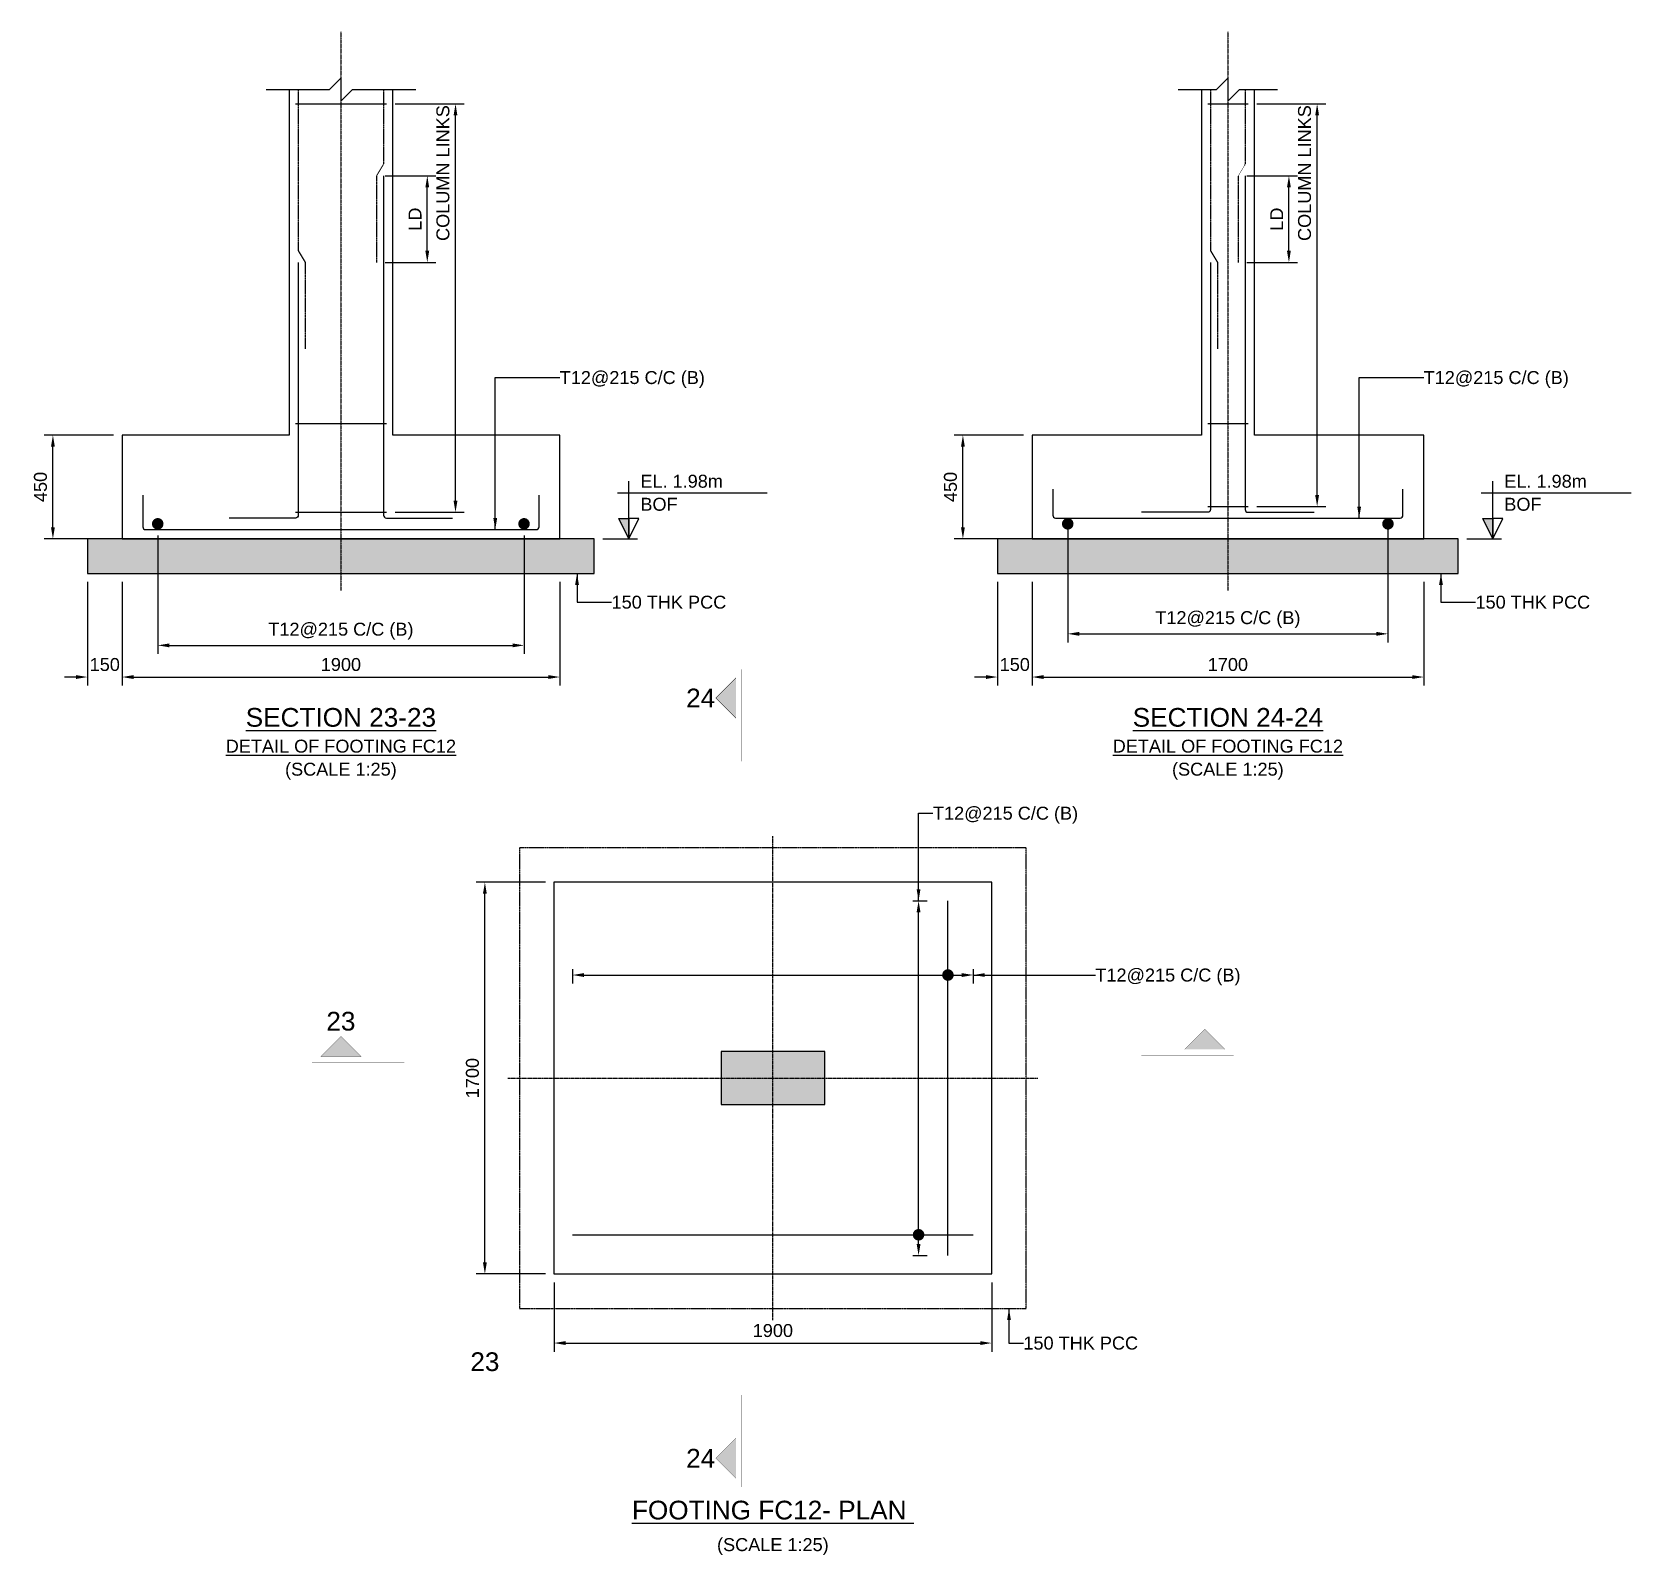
# Model space of a CAD drawing. Header units: inches. Extents: x -816171 to 9366335, y -450961 to 689132.
# Drawn here: x 5870375 to 5898139, y 455125 to 481569 of the extents above; entities that cross this region are included whole.
import ezdxf
from ezdxf.enums import TextEntityAlignment as Align

# ---------------------------------------------------------------- set-up
doc = ezdxf.new("R2010")
doc.units = ezdxf.units.IN
doc.header["$MEASUREMENT"] = 0
doc.linetypes.add('Cline', pattern=[1, 0.625, -0.125, 0.125, -0.125])
doc.linetypes.add('DASHED', pattern=[0.75, 0.5, -0.25])
for name, color, linetype in [('Center Line', 1, 'Continuous'), ('Column', 2, 'Continuous'), ('Concrete Line', 2, 'Continuous'), ('Dim', 31, 'Continuous'), ('Footing', 4, 'Continuous'), ('Labels', 4, 'Continuous'), ('PCC', 5, 'Continuous'), ('Reinforcement', 130, 'Continuous'), ('Section Mark', 5, 'Continuous'), ('Solid', 25, 'Continuous'), ('Text', 31, 'Continuous')]:
    doc.layers.add(name, color=color, linetype=linetype)
doc.styles.add('SC-FTG1', font='sanss___.ttf')
doc.styles.add('SC-FTG2', font='SansSerif')
doc.dimstyles.new('RccFooting', dxfattribs={"dimtxt": 225, "dimasz": 200, "dimexe": 150, "dimexo": 150, "dimgap": 100, "dimtad": 1, "dimtoh": 1, "dimdec": 4, "dimlfac": 0.25, "dimzin": 0, "dimdsep": 46, "dimtxsty": 'SC-FTG2', "dimcen": 0.09, "dimclrd": 8, "dimclre": 8, "dimclrt": 31, "dimadec": 0, "dimazin": 0, "dimtfac": 1, "dimtdec": 0, "dimtix": 1, "dimtofl": 0, "dimtmove": 0, "dimatfit": 3, "dimfxl": 1, "dimtolj": 1, "dimtzin": 0, "dimarcsym": 0})

msp = doc.modelspace()

# ---------------------------------------------------------------- texts
at = {"layer": 'Dim', "style": 'SC-FTG2'}
for s, p in [('T12@215 C/C (B)', (5879538.64195, 475568.77107)), ('T12@215 C/C (B)', (5894538.64195, 475568.77107)), ('150 THK PCC', (5880438.64195, 471668.77107)), ('150 THK PCC', (5895438.64195, 471668.77107)), ('150 THK PCC', (5887588.64195, 458804.72386))]:
    msp.add_text(s, height=225, dxfattribs=at).set_placement(p, align=Align.MIDDLE_LEFT)
at = {"layer": 'Labels', "style": 'SC-FTG1'}
for s, p in [('%%USECTION 23-23', (5875738.64195, 469668.77107)), ('%%USECTION 24-24', (5891138.64195, 469668.77107)), ('%%uFOOTING FC12- PLAN ', (5883238.64195, 455904.72386))]:
    msp.add_text(s, height=325, dxfattribs=at).set_placement(p, align=Align.MIDDLE_CENTER)
at = {"layer": 'Section Mark', "style": 'SC-FTG1'}
for s, p in [('24', (5881986.14195, 470004.72386)), ('23', (5875738.64195, 464393.22386)), ('23', (5878238.64195, 458481.27107)), ('24', (5881986.14195, 456804.72386))]:
    msp.add_text(s, height=325, dxfattribs=at).set_placement(p, align=Align.MIDDLE_CENTER)
at = {"layer": 'Text'}
for s, style, p in [('EL. 1.98m', 'SC-FTG2', (5880938.64195, 473768.77107)), ('EL. 1.98m', 'SC-FTG2', (5895938.64195, 473768.77107)), ('BOF', 'SC-FTG2', (5880938.64195, 473368.77107)), ('BOF', 'SC-FTG2', (5895938.64195, 473368.77107)), ('T12@215 C/C (B)', 'SC-FTG1', (5886018.64195, 468004.72386)), ('T12@215 C/C (B)', 'SC-FTG1', (5888838.64195, 465194.72386))]:
    msp.add_text(s, height=225, dxfattribs=dict(at, style=style)).set_placement(p, align=Align.MIDDLE_LEFT)
at = {"layer": 'Text', "style": 'SC-FTG1'}
for s, p in [('%%UDETAIL OF FOOTING FC12', (5875738.64195, 469168.77107)), ('%%UDETAIL OF FOOTING FC12', (5891138.64195, 469168.77107)), ('(SCALE 1:25)', (5875738.64195, 468768.77107)), ('(SCALE 1:25)', (5891138.64195, 468768.77107)), ('(SCALE 1:25)', (5883238.64195, 455304.72386))]:
    msp.add_text(s, height=225, dxfattribs=at).set_placement(p, align=Align.MIDDLE_CENTER)

# ---------------------------------------------------------------- blocks, each defined once
blk = doc.blocks.new('*D3935')
at = {"layer": 'DEFPOINTS', "color": 0, "transparency": 16777216}
for p in [(5879439, 460005), (5887039, 460005), (5887039, 458805)]:
    blk.add_point(p, dxfattribs=at)
at = {"layer": 'Dim', "color": 8, "lineweight": -2, "transparency": 16777216}
for p, q in [((5879439, 459855), (5879439, 458655)), ((5887039, 459855), (5887039, 458655)), ((5879639, 458805), (5886839, 458805))]:
    blk.add_line(p, q, dxfattribs=at)
at = {"layer": 'Dim', "color": 8, "transparency": 16777216}
for points in [[(5879639, 458838), (5879639, 458771), (5879439, 458805)], [(5886839, 458838), (5886839, 458771), (5887039, 458805)]]:
    blk.add_solid(points, dxfattribs=at)
at = {"layer": 'Dim', "color": 31, "transparency": 16777216, "insert": (5883239, 459021), "char_height": 225, "attachment_point": 5, "style": 'SC-FTG2'}
blk.add_mtext('\\A1;1900', dxfattribs=at)
blk = doc.blocks.new('*D3936')
at = {"layer": 'DEFPOINTS', "color": 0, "transparency": 16777216}
for p in [(5878239, 466805), (5879439, 466805), (5879439, 460005)]:
    blk.add_point(p, dxfattribs=at)
at = {"layer": 'Dim', "color": 8, "lineweight": -2, "transparency": 16777216}
for p, q in [((5879289, 466805), (5878089, 466805)), ((5878239, 460205), (5878239, 466605)), ((5879289, 460005), (5878089, 460005))]:
    blk.add_line(p, q, dxfattribs=at)
at = {"layer": 'Dim', "color": 8, "transparency": 16777216}
for points in [[(5878205, 466605), (5878272, 466605), (5878239, 466805)], [(5878205, 460205), (5878272, 460205), (5878239, 460005)]]:
    blk.add_solid(points, dxfattribs=at)
at = {"layer": 'Dim', "color": 31, "transparency": 16777216, "insert": (5878023, 463405), "char_height": 225, "attachment_point": 5, "rotation": 90, "style": 'SC-FTG2'}
blk.add_mtext('\\A1;1700', dxfattribs=at)
blk = doc.blocks.new('*D3937')
at = {"layer": 'DEFPOINTS', "color": 0, "transparency": 16777216}
for p in [(5885519, 466485), (5885769, 466485), (5885519, 460325)]:
    blk.add_point(p, dxfattribs=at)
at = {"layer": 'Dim', "color": 8, "lineweight": -2, "transparency": 16777216}
for p, q in [((5885669, 466485), (5885919, 466485)), ((5885769, 460525), (5885769, 466285)), ((5885669, 460325), (5885919, 460325))]:
    blk.add_line(p, q, dxfattribs=at)
at = {"layer": 'Dim', "color": 8, "transparency": 16777216}
for points in [[(5885735, 466285), (5885802, 466285), (5885769, 466485)], [(5885735, 460525), (5885802, 460525), (5885769, 460325)]]:
    blk.add_solid(points, dxfattribs=at)
blk = doc.blocks.new('*D3922')
at = {"layer": 'DEFPOINTS', "color": 0, "transparency": 16777216}
for p in [(5879759, 465445), (5886719, 465445), (5886719, 465195)]:
    blk.add_point(p, dxfattribs=at)
at = {"layer": 'Dim', "color": 8, "lineweight": -2, "transparency": 16777216}
for p, q in [((5879759, 465295), (5879759, 465045)), ((5879959, 465195), (5886519, 465195)), ((5886719, 465295), (5886719, 465045))]:
    blk.add_line(p, q, dxfattribs=at)
at = {"layer": 'Dim', "color": 8, "transparency": 16777216}
for points in [[(5879959, 465228), (5879959, 465161), (5879759, 465195)], [(5886519, 465228), (5886519, 465161), (5886719, 465195)]]:
    blk.add_solid(points, dxfattribs=at)
blk = doc.blocks.new('*D3923')
at = {"layer": 'DEFPOINTS', "color": 0, "transparency": 16777216}
for p in [(5871339, 472169), (5871939, 472169), (5871939, 470369)]:
    blk.add_point(p, dxfattribs=at)
at = {"layer": 'Dim', "color": 8, "lineweight": -2, "transparency": 16777216}
for p, q in [((5871339, 472019), (5871339, 470219)), ((5871939, 472019), (5871939, 470219)), ((5871139, 470369), (5870939, 470369)), ((5872139, 470369), (5872339, 470369))]:
    blk.add_line(p, q, dxfattribs=at)
at = {"layer": 'Dim', "color": 8, "transparency": 16777216}
for points in [[(5871139, 470402), (5871139, 470335), (5871339, 470369)], [(5872139, 470402), (5872139, 470335), (5871939, 470369)]]:
    blk.add_solid(points, dxfattribs=at)
at = {"layer": 'Dim', "color": 31, "transparency": 16777216, "insert": (5871639, 470585), "char_height": 225, "attachment_point": 5, "style": 'SC-FTG2'}
blk.add_mtext('\\A1;150', dxfattribs=at)
blk = doc.blocks.new('*D3924')
at = {"layer": 'DEFPOINTS', "color": 0, "transparency": 16777216}
for p in [(5871939, 472169), (5879539, 472169), (5879539, 470369)]:
    blk.add_point(p, dxfattribs=at)
at = {"layer": 'Dim', "color": 8, "lineweight": -2, "transparency": 16777216}
for p, q in [((5871939, 472019), (5871939, 470219)), ((5879539, 472019), (5879539, 470219)), ((5872139, 470369), (5879339, 470369))]:
    blk.add_line(p, q, dxfattribs=at)
at = {"layer": 'Dim', "color": 8, "transparency": 16777216}
for points in [[(5872139, 470402), (5872139, 470335), (5871939, 470369)], [(5879339, 470402), (5879339, 470335), (5879539, 470369)]]:
    blk.add_solid(points, dxfattribs=at)
at = {"layer": 'Dim', "color": 31, "transparency": 16777216, "insert": (5875739, 470585), "char_height": 225, "attachment_point": 5, "style": 'SC-FTG2'}
blk.add_mtext('\\A1;1900', dxfattribs=at)
blk = doc.blocks.new('*D3944')
at = {"layer": 'DEFPOINTS', "color": 0, "transparency": 16777216}
for p in [(5870739, 474569), (5871939, 474569), (5871939, 472769)]:
    blk.add_point(p, dxfattribs=at)
at = {"layer": 'Dim', "color": 8, "lineweight": -2, "transparency": 16777216}
for p, q in [((5871789, 474569), (5870589, 474569)), ((5870739, 472969), (5870739, 474369)), ((5871789, 472769), (5870589, 472769))]:
    blk.add_line(p, q, dxfattribs=at)
at = {"layer": 'Dim', "color": 8, "transparency": 16777216}
for points in [[(5870705, 474369), (5870772, 474369), (5870739, 474569)], [(5870705, 472969), (5870772, 472969), (5870739, 472769)]]:
    blk.add_solid(points, dxfattribs=at)
at = {"layer": 'Dim', "color": 31, "transparency": 16777216, "insert": (5870523, 473669), "char_height": 225, "attachment_point": 5, "rotation": 90, "style": 'SC-FTG2'}
blk.add_mtext('\\A1;450', dxfattribs=at)
blk = doc.blocks.new('*D3945')
at = {"layer": 'DEFPOINTS', "color": 0, "transparency": 16777216}
for p in [(5872559, 472979), (5878919, 472979), (5878919, 470919)]:
    blk.add_point(p, dxfattribs=at)
at = {"layer": 'Dim', "color": 8, "lineweight": -2, "transparency": 16777216}
for p, q in [((5872559, 472829), (5872559, 470769)), ((5878919, 472829), (5878919, 470769)), ((5872759, 470919), (5878719, 470919))]:
    blk.add_line(p, q, dxfattribs=at)
at = {"layer": 'Dim', "color": 8, "transparency": 16777216}
for points in [[(5872759, 470952), (5872759, 470885), (5872559, 470919)], [(5878719, 470952), (5878719, 470885), (5878919, 470919)]]:
    blk.add_solid(points, dxfattribs=at)
at = {"layer": 'Dim', "color": 31, "transparency": 16777216, "insert": (5875739, 471166), "char_height": 225, "attachment_point": 5, "style": 'SC-FTG2'}
blk.add_mtext('\\A1;T12@215 C/C (B)', dxfattribs=at)
blk = doc.blocks.new('*D3946')
at = {"layer": 'DEFPOINTS', "color": 0, "transparency": 16777216}
for p in [(5876359, 479069), (5877239, 479069), (5876359, 477569)]:
    blk.add_point(p, dxfattribs=at)
at = {"layer": 'Dim', "color": 8, "lineweight": -2, "transparency": 16777216}
for p, q in [((5876509, 479069), (5877389, 479069)), ((5877239, 477769), (5877239, 478869)), ((5876509, 477569), (5877389, 477569))]:
    blk.add_line(p, q, dxfattribs=at)
at = {"layer": 'Dim', "color": 8, "transparency": 16777216}
for points in [[(5877205, 478869), (5877272, 478869), (5877239, 479069)], [(5877205, 477769), (5877272, 477769), (5877239, 477569)]]:
    blk.add_solid(points, dxfattribs=at)
at = {"layer": 'Dim', "color": 31, "transparency": 16777216, "insert": (5877026, 478319), "char_height": 225, "attachment_point": 5, "rotation": 90, "style": 'SC-FTG2'}
blk.add_mtext('\\A1;LD', dxfattribs=at)
blk = doc.blocks.new('*D3947')
at = {"layer": 'DEFPOINTS', "color": 0, "transparency": 16777216}
for p in [(5876529, 480319), (5877729, 480319), (5876529, 473229)]:
    blk.add_point(p, dxfattribs=at)
at = {"layer": 'Dim', "color": 8, "lineweight": -2, "transparency": 16777216}
for p, q in [((5876679, 480319), (5877879, 480319)), ((5877729, 473429), (5877729, 480119)), ((5876679, 473229), (5877879, 473229))]:
    blk.add_line(p, q, dxfattribs=at)
at = {"layer": 'Dim', "color": 8, "transparency": 16777216}
for points in [[(5877695, 480119), (5877762, 480119), (5877729, 480319)], [(5877695, 473429), (5877762, 473429), (5877729, 473229)]]:
    blk.add_solid(points, dxfattribs=at)
at = {"layer": 'Dim', "color": 31, "transparency": 16777216, "insert": (5877511, 479119), "char_height": 225, "attachment_point": 5, "rotation": 90, "style": 'SC-FTG2'}
blk.add_mtext('\\A1;COLUMN LINKS', dxfattribs=at)
blk = doc.blocks.new('*D3948')
at = {"layer": 'DEFPOINTS', "color": 0, "transparency": 16777216}
for p in [(5887139, 472169), (5887739, 472169), (5887739, 470369)]:
    blk.add_point(p, dxfattribs=at)
at = {"layer": 'Dim', "color": 8, "lineweight": -2, "transparency": 16777216}
for p, q in [((5887139, 472019), (5887139, 470219)), ((5887739, 472019), (5887739, 470219)), ((5886939, 470369), (5886739, 470369)), ((5887939, 470369), (5888139, 470369))]:
    blk.add_line(p, q, dxfattribs=at)
at = {"layer": 'Dim', "color": 8, "transparency": 16777216}
for points in [[(5886939, 470402), (5886939, 470335), (5887139, 470369)], [(5887939, 470402), (5887939, 470335), (5887739, 470369)]]:
    blk.add_solid(points, dxfattribs=at)
at = {"layer": 'Dim', "color": 31, "transparency": 16777216, "insert": (5887439, 470585), "char_height": 225, "attachment_point": 5, "style": 'SC-FTG2'}
blk.add_mtext('\\A1;150', dxfattribs=at)
blk = doc.blocks.new('*D3949')
at = {"layer": 'DEFPOINTS', "color": 0, "transparency": 16777216}
for p in [(5887739, 472169), (5894539, 472169), (5894539, 470369)]:
    blk.add_point(p, dxfattribs=at)
at = {"layer": 'Dim', "color": 8, "lineweight": -2, "transparency": 16777216}
for p, q in [((5887739, 472019), (5887739, 470219)), ((5894539, 472019), (5894539, 470219)), ((5887939, 470369), (5894339, 470369))]:
    blk.add_line(p, q, dxfattribs=at)
at = {"layer": 'Dim', "color": 8, "transparency": 16777216}
for points in [[(5887939, 470402), (5887939, 470335), (5887739, 470369)], [(5894339, 470402), (5894339, 470335), (5894539, 470369)]]:
    blk.add_solid(points, dxfattribs=at)
at = {"layer": 'Dim', "color": 31, "transparency": 16777216, "insert": (5891139, 470585), "char_height": 225, "attachment_point": 5, "style": 'SC-FTG2'}
blk.add_mtext('\\A1;1700', dxfattribs=at)
blk = doc.blocks.new('*D3954')
at = {"layer": 'DEFPOINTS', "color": 0, "transparency": 16777216}
for p in [(5886539, 474569), (5887739, 474569), (5887739, 472769)]:
    blk.add_point(p, dxfattribs=at)
at = {"layer": 'Dim', "color": 8, "lineweight": -2, "transparency": 16777216}
for p, q in [((5887589, 474569), (5886389, 474569)), ((5886539, 472969), (5886539, 474369)), ((5887589, 472769), (5886389, 472769))]:
    blk.add_line(p, q, dxfattribs=at)
at = {"layer": 'Dim', "color": 8, "transparency": 16777216}
for points in [[(5886505, 474369), (5886572, 474369), (5886539, 474569)], [(5886505, 472969), (5886572, 472969), (5886539, 472769)]]:
    blk.add_solid(points, dxfattribs=at)
at = {"layer": 'Dim', "color": 31, "transparency": 16777216, "insert": (5886323, 473669), "char_height": 225, "attachment_point": 5, "rotation": 90, "style": 'SC-FTG2'}
blk.add_mtext('\\A1;450', dxfattribs=at)
blk = doc.blocks.new('*D3955')
at = {"layer": 'DEFPOINTS', "color": 0, "transparency": 16777216}
for p in [(5888359, 473179), (5893919, 473179), (5893919, 471119)]:
    blk.add_point(p, dxfattribs=at)
at = {"layer": 'Dim', "color": 8, "lineweight": -2, "transparency": 16777216}
for p, q in [((5888359, 473029), (5888359, 470969)), ((5893919, 473029), (5893919, 470969)), ((5888559, 471119), (5893719, 471119))]:
    blk.add_line(p, q, dxfattribs=at)
at = {"layer": 'Dim', "color": 8, "transparency": 16777216}
for points in [[(5888559, 471152), (5888559, 471085), (5888359, 471119)], [(5893719, 471152), (5893719, 471085), (5893919, 471119)]]:
    blk.add_solid(points, dxfattribs=at)
at = {"layer": 'Dim', "color": 31, "transparency": 16777216, "insert": (5891139, 471366), "char_height": 225, "attachment_point": 5, "style": 'SC-FTG2'}
blk.add_mtext('\\A1;T12@215 C/C (B)', dxfattribs=at)
blk = doc.blocks.new('*D3956')
at = {"layer": 'DEFPOINTS', "color": 0, "transparency": 16777216}
for p in [(5891319, 479069), (5892199, 479069), (5891319, 477569)]:
    blk.add_point(p, dxfattribs=at)
at = {"layer": 'Dim', "color": 8, "lineweight": -2, "transparency": 16777216}
for p, q in [((5891469, 479069), (5892349, 479069)), ((5892199, 477769), (5892199, 478869)), ((5891469, 477569), (5892349, 477569))]:
    blk.add_line(p, q, dxfattribs=at)
at = {"layer": 'Dim', "color": 8, "transparency": 16777216}
for points in [[(5892165, 478869), (5892232, 478869), (5892199, 479069)], [(5892165, 477769), (5892232, 477769), (5892199, 477569)]]:
    blk.add_solid(points, dxfattribs=at)
at = {"layer": 'Dim', "color": 31, "transparency": 16777216, "insert": (5891986, 478319), "char_height": 225, "attachment_point": 5, "rotation": 90, "style": 'SC-FTG2'}
blk.add_mtext('\\A1;LD', dxfattribs=at)
blk = doc.blocks.new('*D3957')
at = {"layer": 'DEFPOINTS', "color": 0, "transparency": 16777216}
for p in [(5891489, 480319), (5892689, 480319), (5891489, 473329)]:
    blk.add_point(p, dxfattribs=at)
at = {"layer": 'Dim', "color": 8, "lineweight": -2, "transparency": 16777216}
for p, q in [((5891639, 480319), (5892839, 480319)), ((5892689, 473529), (5892689, 480119)), ((5891639, 473329), (5892839, 473329))]:
    blk.add_line(p, q, dxfattribs=at)
at = {"layer": 'Dim', "color": 8, "transparency": 16777216}
for points in [[(5892655, 480119), (5892722, 480119), (5892689, 480319)], [(5892655, 473529), (5892722, 473529), (5892689, 473329)]]:
    blk.add_solid(points, dxfattribs=at)
at = {"layer": 'Dim', "color": 31, "transparency": 16777216, "insert": (5892471, 479119), "char_height": 225, "attachment_point": 5, "rotation": 90, "style": 'SC-FTG2'}
blk.add_mtext('\\A1;COLUMN LINKS', dxfattribs=at)

# ---------------------------------------------------------------- dimensions: what is measured, and where the dimension line sits
at = {"layer": 'Dim'}
for base, p1, p2, angle, text, picture, middle in [((5877728.64195, 480318.77107), (5876528.64195, 473228.77107), (5876528.64195, 480318.77107), 90, 'COLUMN LINKS', '*D3947', (5877728.64195, 479118.77107)), ((5892688.64195, 480318.77107), (5891488.64195, 473328.77107), (5891488.64195, 480318.77107), 90, 'COLUMN LINKS', '*D3957', (5892688.64195, 479118.77107)), ((5877238.64195, 479068.77107), (5876358.64195, 477568.77107), (5876358.64195, 479068.77107), 90, 'LD', '*D3946', (5877238.64195, 478318.77107)), ((5892198.64195, 479068.77107), (5891318.64195, 477568.77107), (5891318.64195, 479068.77107), 90, 'LD', '*D3956', (5892198.64195, 478318.77107)), ((5885768.64195, 466484.72386), (5885518.64195, 460324.72386), (5885518.64195, 466484.72386), 90, ' ', '*D3937', (5885768.64195, 461984.72386)), ((5886718.64195, 465194.72386), (5879758.64195, 465444.72386), (5886718.64195, 465444.72386), 0, ' ', '*D3922', (5884978.64195, 465194.72386))]:
    dim = msp.add_linear_dim(base=base, p1=p1, p2=p2, angle=angle, text=text, dimstyle='RccFooting', override={"dimjust": 0}, dxfattribs=at)
    dim.commit()
    dim.dimension.update_dxf_attribs({"geometry": picture, "text_midpoint": middle, "dimtype": 161})
for p1, p2, distance, text, picture, middle in [((5871938.64195, 472768.77107), (5871938.64195, 474568.77107), 1200, '450', '*D3944', (5870522.74689, 473668.77107)), ((5887738.64195, 472768.77107), (5887738.64195, 474568.77107), 1200, '450', '*D3954', (5886322.74689, 473668.77107)), ((5888358.64195, 473178.77107), (5893918.64195, 473178.77107), -2060, 'T12@215 C/C (B)', '*D3955', (5891138.64195, 471365.83898)), ((5872558.64195, 472978.77107), (5878918.64195, 472978.77107), -2060, 'T12@215 C/C (B)', '*D3945', (5875738.64195, 471165.83898)), ((5871338.64195, 472168.77107), (5871938.64195, 472168.77107), -1800, '150', '*D3923', (5871638.64195, 470584.66614)), ((5871938.64195, 472168.77107), (5879538.64195, 472168.77107), -1800, '1900', '*D3924', (5875738.64195, 470584.66614)), ((5887138.64195, 472168.77107), (5887738.64195, 472168.77107), -1800, '150', '*D3948', (5887438.64195, 470584.66614)), ((5887738.64195, 472168.77107), (5894538.64195, 472168.77107), -1800, '1700', '*D3949', (5891138.64195, 470584.66614)), ((5879438.64195, 460004.72386), (5879438.64195, 466804.72386), 1200, '1700', '*D3936', (5878022.74689, 463404.72386)), ((5879438.64195, 460004.72386), (5887038.64195, 460004.72386), -1200, '1900', '*D3935', (5883238.64195, 459020.61892))]:
    dim = msp.add_aligned_dim(p1=p1, p2=p2, distance=distance, text=text, dimstyle='RccFooting', dxfattribs=at)
    dim.commit()
    dim.dimension.update_dxf_attribs({"geometry": picture, "text_midpoint": middle})

# ---------------------------------------------------------------- hatches: boundary and pattern name
at = {"layer": 'Solid'}
for points in [[(5880738.64195, 472768.77107), (5880563.64195, 473118.77107), (5880738.64195, 473118.77107)], [(5895738.64195, 472768.77107), (5895563.64195, 473118.77107), (5895738.64195, 473118.77107)], [(5871338.64195, 472168.77107), (5880138.64195, 472168.77107), (5880138.64195, 472768.77107), (5871338.64195, 472768.77107)], [(5887138.64195, 472168.77107), (5895138.64195, 472168.77107), (5895138.64195, 472768.77107), (5887138.64195, 472768.77107)], [(5882598.64195, 470354.72386), (5882248.64195, 470004.72386), (5882598.64195, 469654.72386), (5882598.64195, 470354.72386)], [(5891088.64195, 463904.72386), (5890738.64195, 464254.72386), (5890388.64195, 463904.72386), (5891088.64195, 463904.72386)], [(5875388.64195, 463780.72386), (5875738.64195, 464130.72386), (5876088.64195, 463780.72386), (5875388.64195, 463780.72386)], [(5882338.64195, 462944.72386), (5884138.64195, 462944.72386), (5884138.64195, 463864.72386), (5882338.64195, 463864.72386)], [(5882598.64195, 456454.72386), (5882248.64195, 456804.72386), (5882598.64195, 457154.72386), (5882598.64195, 456454.72386)]]:
    msp.add_hatch(color=256, dxfattribs=at).paths.add_polyline_path(points, flags=0)

# ---------------------------------------------------------------- linework, layer by layer
at = {"layer": 'Center Line', "linetype": 'Cline'}
for points in [[(5875738.64195, 481568.77107), (5875738.64195, 471868.77107)], [(5891138.64195, 481568.77107), (5891138.64195, 471868.77107)], [(5883238.64195, 459204.72386), (5883238.64195, 467604.72386)], [(5878638.64195, 463404.72386), (5887838.64195, 463404.72386)]]:
    msp.add_lwpolyline(points, dxfattribs=at)
at = {"layer": 'Column'}
msp.add_lwpolyline([(5882338.64195, 462944.72386), (5884138.64195, 462944.72386), (5884138.64195, 463864.72386), (5882338.64195, 463864.72386), (5882338.64195, 462944.72386)], dxfattribs=at)
at = {"layer": 'Concrete Line'}
for points in [[(5874438.64195, 480568.77107), (5875538.64195, 480568.77107), (5875738.64195, 480768.77107), (5875738.64195, 480368.77107), (5875938.64195, 480568.77107), (5877038.64195, 480568.77107)], [(5890278.64195, 480568.77107), (5890938.64195, 480568.77107), (5891138.64195, 480768.77107), (5891138.64195, 480368.77107), (5891338.64195, 480568.77107), (5891998.64195, 480568.77107)], [(5874838.64195, 480568.77107), (5874838.64195, 474568.77107), (5871938.64195, 474568.77107), (5871938.64195, 472768.77107), (5879538.64195, 472768.77107), (5879538.64195, 474568.77107), (5876638.64195, 474568.77107), (5876638.64195, 480568.77107)], [(5890678.64195, 480568.77107), (5890678.64195, 474568.77107), (5887738.64195, 474568.77107), (5887738.64195, 472768.77107), (5894538.64195, 472768.77107), (5894538.64195, 474568.77107), (5891598.64195, 474568.77107), (5891598.64195, 480568.77107)]]:
    msp.add_lwpolyline(points, dxfattribs=at)
at = {"layer": 'Dim', "color": 8, "const_width": 100}
for points in [[(5886228.64195, 465194.72386, 1), (5886328.64195, 465194.72386, 1)], [(5885718.64195, 460684.72386, 1), (5885818.64195, 460684.72386, 1)]]:
    msp.add_lwpolyline(points, format="xyb", close=True, dxfattribs=at)
at = {"layer": 'Footing'}
msp.add_lwpolyline([(5879438.64195, 460004.72386), (5887038.64195, 460004.72386), (5887038.64195, 466804.72386), (5879438.64195, 466804.72386), (5879438.64195, 460004.72386)], dxfattribs=at)
at = {"layer": 'PCC'}
for points in [[(5871338.64195, 472168.77107), (5880138.64195, 472168.77107), (5880138.64195, 472768.77107), (5871338.64195, 472768.77107), (5871338.64195, 472168.77107)], [(5887138.64195, 472168.77107), (5895138.64195, 472168.77107), (5895138.64195, 472768.77107), (5887138.64195, 472768.77107), (5887138.64195, 472168.77107)]]:
    msp.add_lwpolyline(points, dxfattribs=at)
at = {"layer": 'PCC', "linetype": 'DASHED'}
msp.add_lwpolyline([(5878838.64195, 459404.72386), (5887638.64195, 459404.72386), (5887638.64195, 467404.72386), (5878838.64195, 467404.72386), (5878838.64195, 459404.72386)], dxfattribs=at)
at = {"layer": 'Reinforcement'}
for points in [[(5874948.64195, 480318.77107), (5876528.64195, 480318.77107)], [(5890788.64195, 480318.77107), (5891488.64195, 480318.77107)], [(5874948.64195, 474768.77107), (5876528.64195, 474768.77107)], [(5890788.64195, 474768.77107), (5891488.64195, 474768.77107)], [(5874948.64195, 473228.77107), (5876528.64195, 473228.77107)], [(5890788.64195, 473328.77107), (5891488.64195, 473328.77107)], [(5886278.64195, 460324.72386), (5886278.64195, 466484.72386)], [(5879758.64195, 460684.72386), (5886718.64195, 460684.72386)]]:
    msp.add_lwpolyline(points, dxfattribs=at)
at = {"layer": 'Reinforcement', "linetype": 'DASHED'}
for points in [[(5874998.64195, 480568.77107), (5874998.64195, 477768.77107), (5875118.64195, 477568.77107), (5875118.64195, 476068.77107)], [(5876478.64195, 480568.77107), (5876478.64195, 479268.77107), (5876358.64195, 479068.77107), (5876358.64195, 477568.77107)], [(5890838.64195, 480568.77107), (5890838.64195, 477768.77107), (5890958.64195, 477568.77107), (5890958.64195, 476068.77107)], [(5891438.64195, 480568.77107), (5891438.64195, 479268.77107), (5891318.64195, 479068.77107), (5891318.64195, 477568.77107)]]:
    msp.add_lwpolyline(points, dxfattribs=at)
at = {"layer": 'Reinforcement'}
for points in [[(5876478.64195, 479068.77107), (5876478.64195, 473178.77107, 0.4), (5876528.64195, 473128.77107), (5877678.64195, 473128.77107, 0.4), (5877678.64195, 473128.77107), (5877678.64195, 473128.77107)], [(5891438.64195, 479068.77107), (5891438.64195, 473278.77107, 0.4), (5891488.64195, 473228.77107), (5892638.64195, 473228.77107, 0.4), (5892638.64195, 473228.77107), (5892638.64195, 473228.77107)], [(5874998.64195, 477568.77107), (5874998.64195, 473178.77107, -0.4), (5874948.64195, 473128.77107), (5873798.64195, 473128.77107, 0.4), (5873798.64195, 473128.77107), (5873798.64195, 473128.77107)], [(5890838.64195, 477568.77107), (5890838.64195, 473278.77107, -0.4), (5890788.64195, 473228.77107), (5889638.64195, 473228.77107, 0.4), (5889638.64195, 473228.77107), (5889638.64195, 473228.77107)], [(5872298.64195, 473528.77107), (5872298.64195, 472978.77107, 0.4), (5872348.64195, 472928.77107), (5879128.64195, 472928.77107, 0.4), (5879178.64195, 472978.77107), (5879178.64195, 473528.77107)], [(5888098.64195, 473628.77107), (5888098.64195, 473178.77107, 0.4), (5888148.64195, 473128.77107), (5894128.64195, 473128.77107, 0.4), (5894178.64195, 473178.77107), (5894178.64195, 473628.77107)]]:
    msp.add_lwpolyline(points, format="xyb", dxfattribs=at)
at = {"layer": 'Reinforcement', "const_width": 100}
for points in [[(5872508.64195, 473028.77107, 1), (5872608.64195, 473028.77107, 1)], [(5878868.64195, 473028.77107, 1), (5878968.64195, 473028.77107, 1)], [(5888308.64195, 473028.77107, 1), (5888408.64195, 473028.77107, 1)], [(5893868.64195, 473028.77107, 1), (5893968.64195, 473028.77107, 1)]]:
    msp.add_lwpolyline(points, format="xyb", close=True, dxfattribs=at)
at = {"layer": 'Section Mark'}
for p, q in [((5880288.64195, 472768.77107), (5880888.64195, 472768.77107)), ((5895288.64195, 472768.77107), (5895888.64195, 472768.77107))]:
    msp.add_line(p, q, dxfattribs=at)
for points in [[(5880738.64195, 472768.77107), (5880738.64195, 473768.77107)], [(5895738.64195, 472768.77107), (5895738.64195, 473768.77107)], [(5880538.64195, 473568.77107), (5883138.64195, 473568.77107)], [(5895538.64195, 473568.77107), (5898138.64195, 473568.77107)], [(5880738.64195, 472768.77107), (5880563.64195, 473118.77107), (5880738.64195, 473118.77107), (5880738.64195, 472768.77107)], [(5880738.64195, 472768.77107), (5880913.64195, 473118.77107), (5880738.64195, 473118.77107), (5880738.64195, 472768.77107)], [(5895738.64195, 472768.77107), (5895563.64195, 473118.77107), (5895738.64195, 473118.77107), (5895738.64195, 472768.77107)], [(5895738.64195, 472768.77107), (5895913.64195, 473118.77107), (5895738.64195, 473118.77107), (5895738.64195, 472768.77107)]]:
    msp.add_lwpolyline(points, dxfattribs=at)
at = {"layer": 'Section Mark', "const_width": 5}
for points in [[(5882598.64195, 470354.72386), (5882248.64195, 470004.72386), (5882598.64195, 469654.72386), (5882598.64195, 470354.72386)], [(5882698.64195, 468904.72386), (5882698.64195, 470504.72386)], [(5891088.64195, 463904.72386), (5890738.64195, 464254.72386), (5890388.64195, 463904.72386), (5891088.64195, 463904.72386)], [(5875388.64195, 463780.72386), (5875738.64195, 464130.72386), (5876088.64195, 463780.72386), (5875388.64195, 463780.72386)], [(5876838.64195, 463680.72386), (5875238.64195, 463680.72386)], [(5889638.64195, 463804.72386), (5891238.64195, 463804.72386)], [(5882698.64195, 457904.72386), (5882698.64195, 456304.72386)], [(5882598.64195, 456454.72386), (5882248.64195, 456804.72386), (5882598.64195, 457154.72386), (5882598.64195, 456454.72386)]]:
    msp.add_lwpolyline(points, dxfattribs=at)

msp.set_redraw_order([(e.dxf.handle, doc.entitydb.next_handle()) for e in msp.query("TEXT MTEXT ATTDEF DIMENSION ARC_DIMENSION")])  # texts and dimensions are drawn at this point

# ---------------------------------------------------------------- leaders
at = {"layer": 'Dim', "color": 8}
for points in [[(5878418.64195, 472928.77107), (5878418.64195, 475568.77107), (5879538.64195, 475568.77107)], [(5893418.64195, 473128.77107), (5893418.64195, 475568.77107), (5894538.64195, 475568.77107)], [(5879838.64195, 472168.77107), (5879838.64195, 471668.77107), (5880438.64195, 471668.77107)], [(5894838.64195, 472168.77107), (5894838.64195, 471668.77107), (5895438.64195, 471668.77107)], [(5885768.64195, 466484.72386), (5885768.64195, 468004.72386), (5886018.64195, 468004.72386)], [(5886718.64195, 465194.72386), (5888838.64195, 465194.72386), (5888838.64195, 465194.72386)], [(5887338.64195, 459404.72386), (5887338.64195, 458804.72386), (5887588.64195, 458804.72386)]]:
    msp.add_leader(points, dimstyle='RccFooting', dxfattribs=at)

doc.saveas('drawing.dxf')
